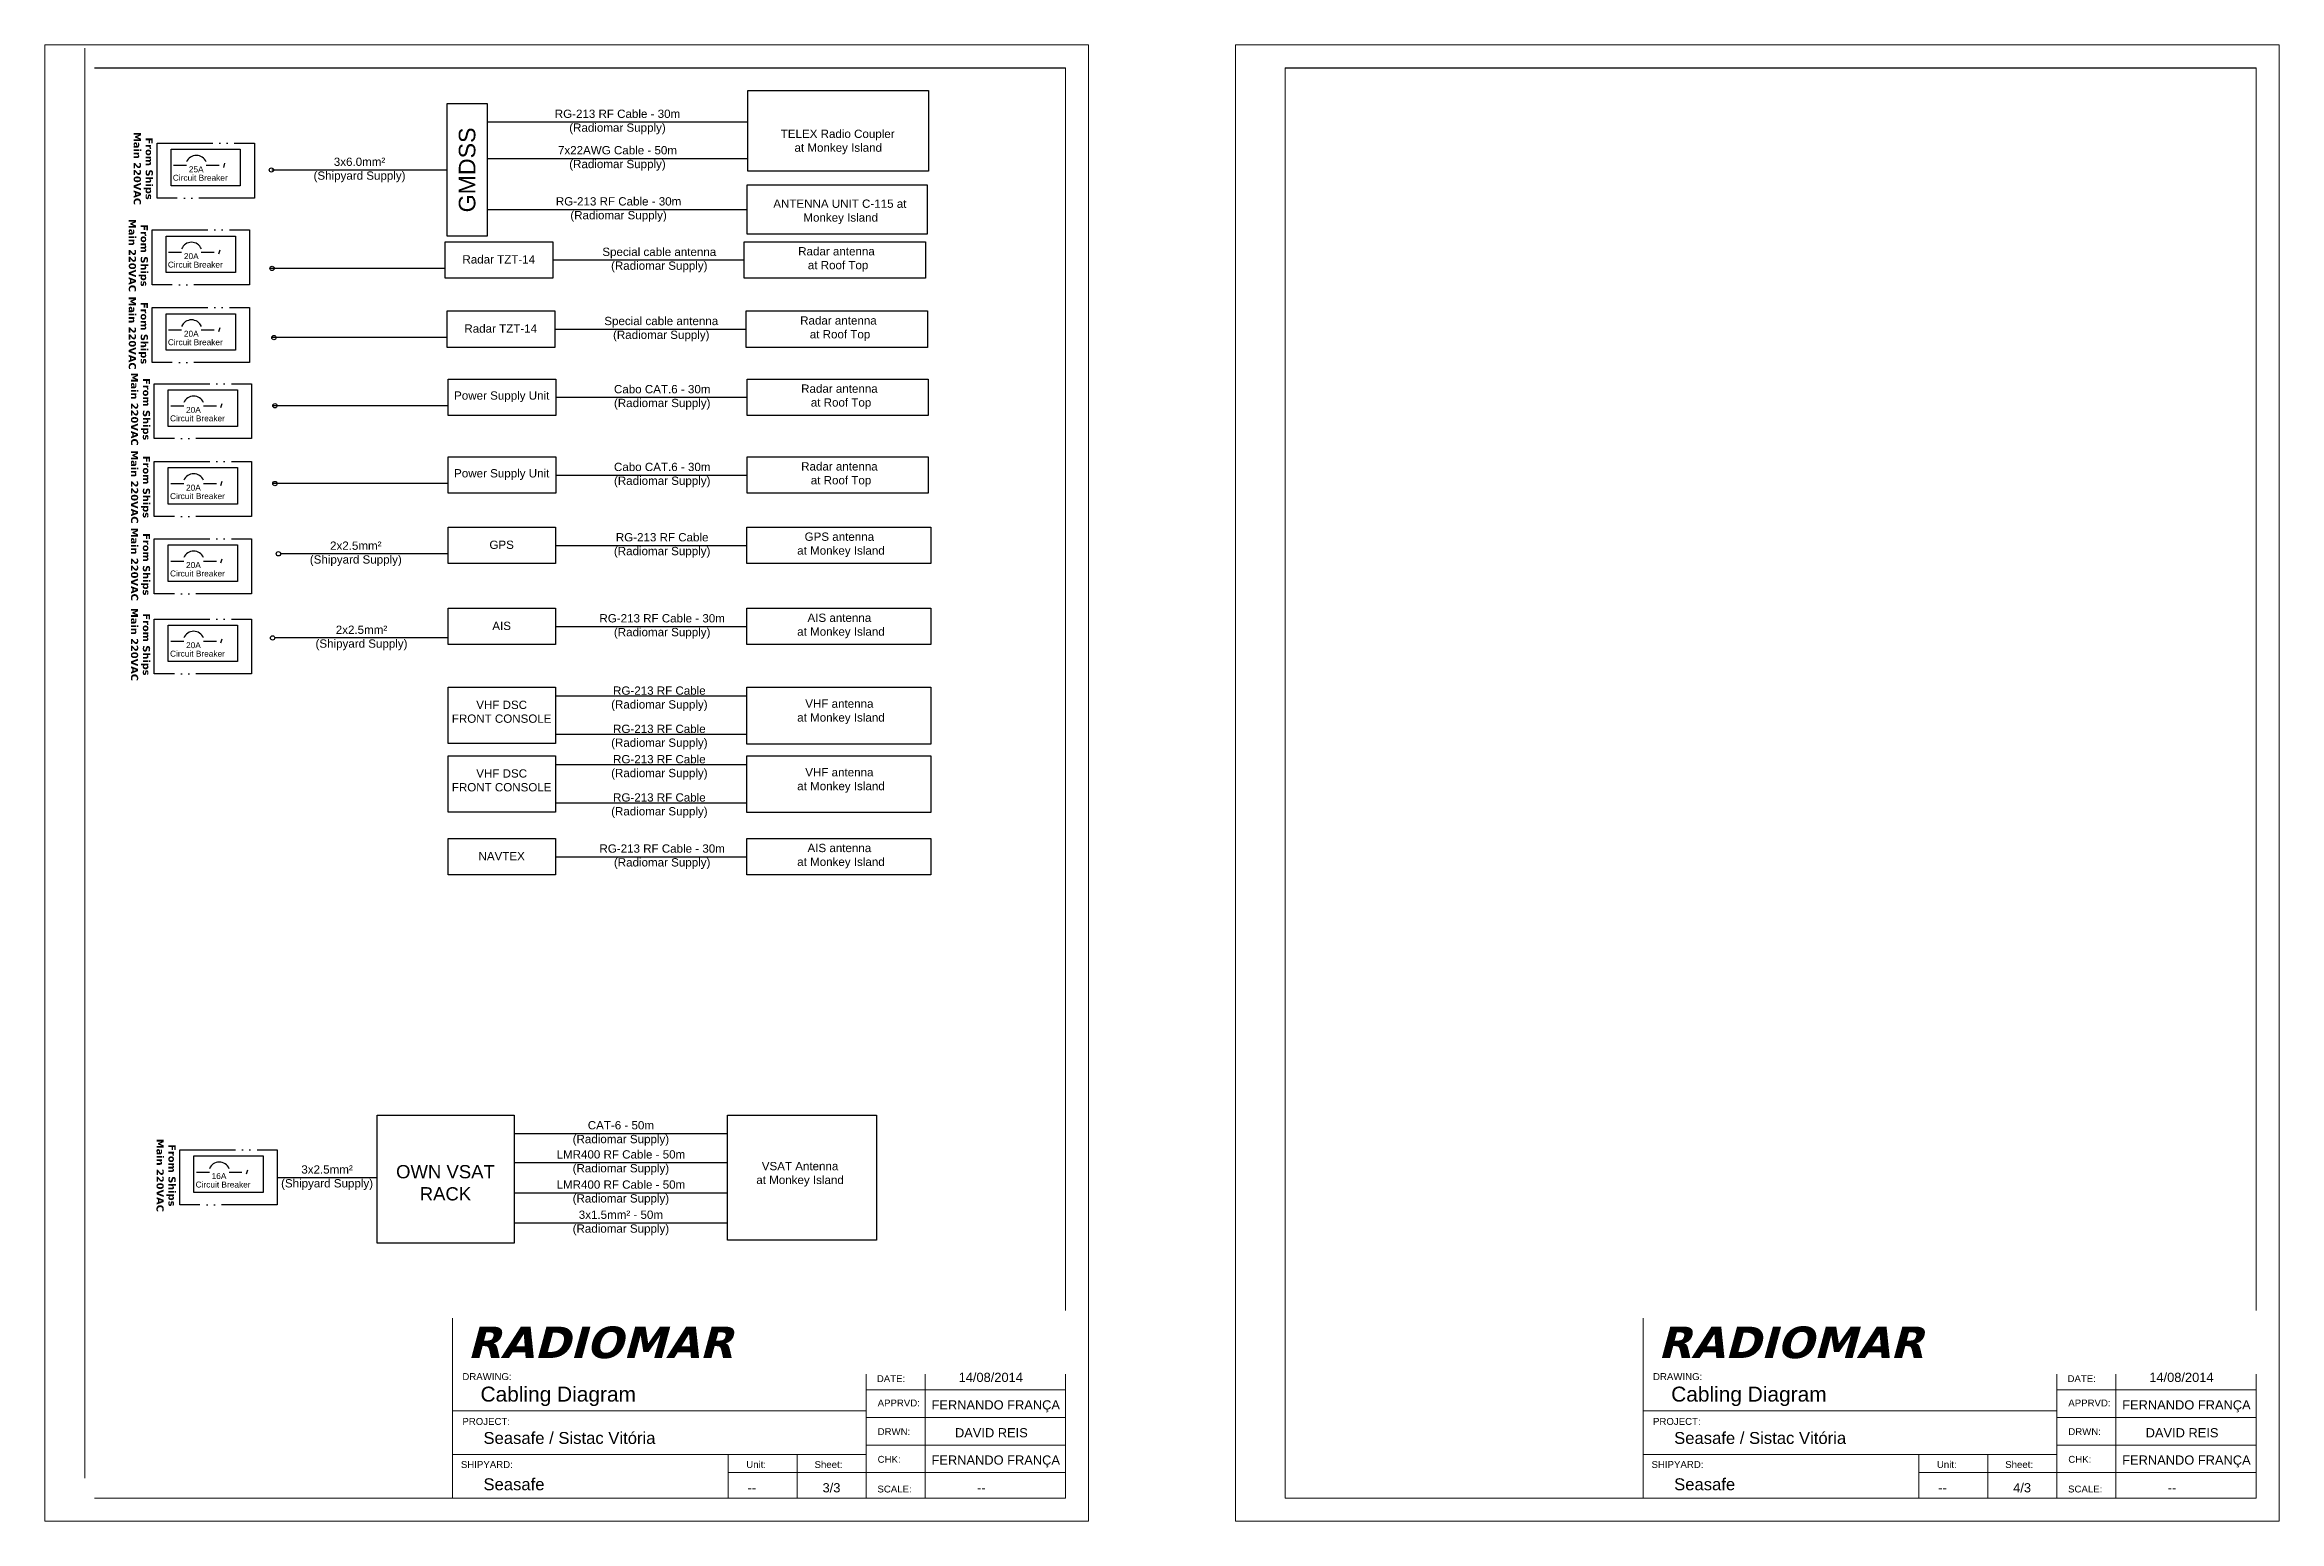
# Model space of a CAD drawing. Header units: millimetres. Extents: x -105 to 2387, y -84 to 559.
# Drawn here: x 1713 to 2387, y -6 to 439 of the extents above; entities that cross this region are included whole.
import ezdxf

# ---------------------------------------------------------------- set-up
doc = ezdxf.new("R2010")
doc.units = ezdxf.units.MM
doc.header["$LTSCALE"] = 0.7
doc.linetypes.add('ACAD_ISO05W100', pattern=[33, 24, -3, 0, -3, 0, -3])
for name, color, linetype in [('blocos', 4, 'Continuous'), ('CabosEstaleiro', 1, 'Continuous'), ('cabosRadiomar', 3, 'Continuous')]:
    doc.layers.add(name, color=color, linetype=linetype)
doc.styles.get("Standard").update_dxf_attribs({"font": 'arial.ttf'})

msp = doc.modelspace()

# ---------------------------------------------------------------- texts
at = {"lineweight": 9, "ltscale": 60}
for s, height, p in [('Cabling Diagram ', 4.5083, (1844.23, 29.68)), ('DATE:', 2.081, (1963.81, 35.57)), ('Cabling Diagram ', 4.5083, (2203.5, 29.68)), ('DATE:', 2.081, (2323.08, 35.57)), ('APPRVD:', 2.081, (1964.06, 28.22)), ('FERNANDO FRANÇA', 2.7744, (1980.32, 27.3)), ('APPRVD:', 2.081, (2323.33, 28.22)), ('FERNANDO FRANÇA', 2.7744, (2339.59, 27.3)), ('PROJECT:', 2.081, (1838.76, 22.65)), ('Seasafe / Sistac Vitória', 3.5943, (1845.12, 16.91)), ('DRWN:', 2.081, (1964.06, 19.58)), ('DAVID REIS', 2.774, (1987.4, 18.89)), ('PROJECT:', 2.081, (2198.02, 22.65)), ('Seasafe / Sistac Vitória', 3.5943, (2204.39, 16.91)), ('DRWN:', 2.081, (2323.33, 19.58)), ('DAVID REIS', 2.774, (2346.67, 18.89)), ('SHIPYARD:', 2.081, (1838.31, 9.66)), ('Unit:', 2.081, (1924.41, 9.66)), ('Sheet:', 2.081, (1945.02, 9.66)), ('CHK:', 2.081, (1964.06, 11.22)), ('FERNANDO FRANÇA', 2.7744, (1980.32, 10.66)), ('SHIPYARD:', 2.081, (2197.57, 9.66)), ('Unit:', 2.081, (2283.67, 9.66)), ('Sheet:', 2.081, (2304.29, 9.66)), ('CHK:', 2.081, (2323.33, 11.22)), ('FERNANDO FRANÇA', 2.7744, (2339.59, 10.66)), ('Seasafe', 3.594, (1845.12, 2.94)), ('--', 2.774, (1924.8, 2.29)), ('SCALE:', 2.081, (1964, 2.26)), ('--', 2.774, (1994.06, 2.29)), ('Seasafe', 3.594, (2204.39, 2.94)), ('--', 2.774, (2284.07, 2.29)), ('SCALE:', 2.081, (2323.26, 2.26)), ('--', 2.774, (2353.33, 2.29))]:
    msp.add_text(s, height=height, dxfattribs=at).set_placement(p)
at = {"color": 1, "lineweight": 9, "ltscale": 60}
for s, p in [('3/3', (1947.44, 2.29)), ('4/3', (2306.7, 2.29))]:
    msp.add_text(s, height=2.774, dxfattribs=at).set_placement(p)
at = {"char_height": 2.5, "attachment_point": 5}
for s, width, insert in [('RG-213 RF Cable - 30m\\P(Radiomar Supply)', 49.2005, (1885.56, 415.76)), ('7x22AWG Cable - 50m\\P(Radiomar Supply)', 49.2005, (1885.56, 404.77)), ('RG-213 RF Cable - 30m\\P(Radiomar Supply)', 49.2005, (1885.89, 389.34)), ('Special cable antenna\\P(Radiomar Supply)', 49.2005, (1898.17, 374.11)), ('Special cable antenna\\P(Radiomar Supply)', 49.2005, (1898.77, 353.25)), ('Cabo CAT.6 - 30m\\P(Radiomar Supply)', 49.2005, (1899.06, 332.68)), ('Cabo CAT.6 - 30m\\P(Radiomar Supply)', 49.2005, (1899.06, 309.22)), ('RG-213 RF Cable\\P(Radiomar Supply)', 49.2005, (1899.04, 288)), ('RG-213 RF Cable - 30m\\P(Radiomar Supply)', 49.2005, (1899.04, 263.55)), ('RG-213 RF Cable\\P(Radiomar Supply)', 49.2005, (1898.2, 241.73)), ('RG-213 RF Cable\\P(Radiomar Supply)', 49.2005, (1898.2, 230.19)), ('RG-213 RF Cable\\P(Radiomar Supply)', 49.2005, (1898.2, 221.03)), ('RG-213 RF Cable\\P(Radiomar Supply)', 49.2005, (1898.2, 209.49)), ('RG-213 RF Cable - 30m\\P(Radiomar Supply)', 49.2005, (1899.04, 194.08)), ('CAT-6 - 50m \\P(Radiomar Supply)', 36.6277, (1886.59, 110.6)), ('LMR400 RF Cable - 50m \\P(Radiomar Supply)', 50.4698, (1886.59, 101.8)), ('LMR400 RF Cable - 50m \\P(Radiomar Supply)', 50.4698, (1886.59, 92.7)), ('3x1.5mm² - 50m \\P(Radiomar Supply)', 36.6277, (1886.59, 83.6))]:
    msp.add_mtext_dynamic_manual_height_columns(s, width=width, gutter_width=12.5, heights=[0], dxfattribs=dict(at, insert=insert))
at = {"layer": 'blocos'}
for s, width, heights, insert, char_height, attachment_point in [('\\pi3.2416;TELEX Radio Coupler\\P\\pi7.3932;at Monkey Island', 40.8095, [0], (1931.58, 409.72), 2.5, 4), ('Radar antenna\\P at Roof Top', 40.8095, [0], (1951.64, 374.28), 2.5, 5), ('Radar TZT-14', 40.8095, [0], (1849.74, 374.28), 2.5, 5), ('Radar TZT-14', 40.8095, [0], (1850.33, 353.41), 2.5, 5), ('Radar antenna\\P at Roof Top', 40.8095, [0], (1952.23, 353.41), 2.5, 5), ('Power Supply Unit', 40.8095, [0], (1850.63, 332.84), 2.5, 5), ('Radar antenna\\P at Roof Top', 40.8095, [0], (1952.53, 332.84), 2.5, 5), ('Power Supply Unit', 40.8095, [0], (1850.63, 309.38), 2.5, 5), ('Radar antenna\\P at Roof Top', 40.8095, [0], (1952.53, 309.38), 2.5, 5), ('GPS antenna\\P at Monkey Island', 40.8095, [0], (1952.51, 288.17), 2.5, 5), ('GPS', 40.8095, [0], (1850.61, 288.17), 2.5, 5), ('AIS', 40.8095, [0], (1850.61, 263.71), 2.5, 5), ('AIS antenna\\P at Monkey Island', 40.8095, [0], (1952.51, 263.71), 2.5, 5), ('\\PVHF DSC\\PFRONT CONSOLE', 40.8095, [0], (1850.61, 239.88), 2.5, 5), ('\\PVHF antenna\\P at Monkey Island', 40.8095, [0], (1952.51, 239.88), 2.5, 5), ('\\PVHF DSC\\PFRONT CONSOLE', 40.8095, [0], (1850.61, 219.18), 2.5, 5), ('\\PVHF antenna\\P at Monkey Island', 40.8095, [0], (1952.51, 219.18), 2.5, 5), ('AIS antenna\\P at Monkey Island', 40.8095, [0], (1952.51, 194.25), 2.5, 5), ('NAVTEX', 40.8095, [0], (1850.61, 194.25), 2.5, 5), ('VSAT Antenna \\Pat Monkey Island', 36.6277, [0], (1940.65, 98.27), 2.5, 5), ('OWN VSAT RACK', 40.863, [32.9], (1833.65, 95.68), 4, 5)]:
    msp.add_mtext_dynamic_manual_height_columns(s, width=width, gutter_width=12.5, heights=heights, dxfattribs=dict(at, insert=insert, char_height=char_height, attachment_point=attachment_point))
at = {"layer": 'CabosEstaleiro'}
for s, height, p in [('Circuit Breaker', 1.7928, (1751.39, 398.02)), ('25A', 1.793, (1756.22, 400.58)), ('Circuit Breaker', 1.7928, (1749.9, 371.81)), ('20A', 1.793, (1754.73, 374.37)), ('20A', 1.793, (1754.73, 350.96)), ('Circuit Breaker', 1.7928, (1749.9, 348.4)), ('Circuit Breaker', 1.7928, (1750.55, 325.43)), ('20A', 1.793, (1755.38, 327.99)), ('Circuit Breaker', 1.7928, (1750.55, 301.97)), ('20A', 1.793, (1755.38, 304.53)), ('Circuit Breaker', 1.7928, (1750.55, 278.63)), ('20A', 1.793, (1755.38, 281.19)), ('Circuit Breaker', 1.7928, (1750.55, 254.44)), ('20A', 1.793, (1755.38, 257)), ('Circuit Breaker', 1.7928, (1758.27, 94.27)), ('16A', 1.793, (1763.1, 96.83))]:
    msp.add_text(s, height=height, dxfattribs=at).set_placement(p)
at = {"layer": 'CabosEstaleiro', "char_height": 2.1577, "width": 24.5437, "attachment_point": 5, "rotation": 270}
for insert in [(1742.46, 401.68), (1740.97, 375.47), (1740.97, 352.06), (1741.62, 329.09), (1741.62, 305.63), (1741.62, 282.29), (1741.62, 258.1), (1749.34, 97.93)]:
    msp.add_mtext('{\\fVerdana|b1|i0|c0|p34;From Ships Main 220VAC}', dxfattribs=dict(at, insert=insert))
at = {"layer": 'CabosEstaleiro', "color": 4, "insert": (1840.21, 401.28), "char_height": 5, "attachment_point": 5, "rotation": 90}
msp.add_mtext('GMDSS', dxfattribs=at)
at = {"layer": 'CabosEstaleiro', "char_height": 2.5, "attachment_point": 5}
for s, insert in [('3x6.0mm²\\P(Shipyard Supply)', (1807.73, 401.28)), ('2x2.5mm²\\P(Shipyard Supply)', (1806.6, 285.46)), ('2x2.5mm²\\P(Shipyard Supply)', (1808.32, 260.09)), ('3x2.5mm²\\P(Shipyard Supply)', (1797.93, 97.25))]:
    msp.add_mtext_dynamic_manual_height_columns(s, width=49.2005, gutter_width=12.5, heights=[0], dxfattribs=dict(at, insert=insert))
at = {"layer": 'cabosRadiomar', "insert": (1927.81, 392.35), "char_height": 2.5, "attachment_point": 1}
msp.add_mtext_dynamic_manual_height_columns('\\pi4.7706;{\\C4;ANTENNA UNIT C-115 at \\P\\pi13.84;Monkey Island}', width=49.6878, gutter_width=12.5, heights=[8.28], dxfattribs=at)

# ---------------------------------------------------------------- hatches: boundary and pattern name
at = {"layer": 'CabosEstaleiro'}
h = msp.add_hatch(dxfattribs=at)
h.set_pattern_fill('ANGLE', color=256)
h.set_pattern_definition([(0, (808.5835, 8.9525), (0, 6.985), [5.08, -1.905]), (90, (808.5835, 8.9525), (-6.985, 4e-16), [5.08, -1.905])])
h.paths.add_polyline_path([(1781.8, 401.26, 1), (1780.49, 401.26, 1)])
h = msp.add_hatch(dxfattribs=at)
h.set_pattern_fill('ANGLE', color=256)
h.set_pattern_definition([(0, (808.753, -20.743), (0, 6.985), [5.08, -1.905]), (90, (808.753, -20.743), (-6.985, 4e-16), [5.08, -1.905])])
h.paths.add_polyline_path([(1781.97, 371.57, 1), (1780.66, 371.57, 1)])
h = msp.add_hatch(dxfattribs=at)
h.set_pattern_fill('ANGLE', color=256)
h.set_pattern_definition([(0, (809.3496, -41.611), (0, 6.985), [5.08, -1.905]), (90, (809.3496, -41.611), (-6.985, 4e-16), [5.08, -1.905])])
h.paths.add_polyline_path([(1782.57, 350.7, 1), (1781.26, 350.7, 1)])
h = msp.add_hatch(dxfattribs=at)
h.set_pattern_fill('ANGLE', color=256)
h.set_pattern_definition([(0, (809.648, -62.181), (0, 6.985), [5.08, -1.905]), (90, (809.648, -62.181), (-6.985, 4e-16), [5.08, -1.905])])
h.paths.add_polyline_path([(1782.87, 330.13, 1), (1781.56, 330.13, 1)])
h = msp.add_hatch(dxfattribs=at)
h.set_pattern_fill('ANGLE', color=256)
h.set_pattern_definition([(0, (809.648, -85.638), (0, 6.985), [5.08, -1.905]), (90, (809.648, -85.638), (-6.985, 4e-16), [5.08, -1.905])])
h.paths.add_polyline_path([(1782.87, 306.67, 1), (1781.56, 306.67, 1)])
h = msp.add_hatch(dxfattribs=at)
h.set_pattern_fill('ANGLE', color=256)
h.set_pattern_definition([(0, (810.67, -120.8586), (0, 6.985), [5.08, -1.905]), (90, (810.67, -120.8586), (-6.985, 4e-16), [5.08, -1.905])])
h.paths.add_polyline_path([(1782.58, 285.46, 1), (1783.89, 285.46, 1)])
h = msp.add_hatch(dxfattribs=at)
h.set_pattern_fill('ANGLE', color=256)
h.set_pattern_definition([(0, (808.941, -146.221), (0, 6.985), [5.08, -1.905]), (90, (808.941, -146.221), (-6.985, 4e-16), [5.08, -1.905])])
h.paths.add_polyline_path([(1780.85, 260.09, 1), (1782.16, 260.09, 1)])

# ---------------------------------------------------------------- linework, layer by layer
at = {"linetype": 'Continuous', "lineweight": 9}
for p, q in [((1724.89, 6.54), (1724.89, 438.04)), ((2020.73, 432.06), (2020.73, 0.56)), ((2086.99, 0.56), (2086.99, 432.06)), ((2379.99, 432.06), (2379.99, 0.56)), ((2020.73, 0.56), (2020.73, 10.11)), ((2379.99, 0.56), (2379.99, 10.11)), ((2020.73, 0.56), (1727.73, 0.56)), ((1968.16, 0.56), (2020.73, 0.56)), ((2379.99, 0.56), (2086.99, 0.56)), ((2327.42, 0.56), (2379.99, 0.56))]:
    msp.add_line(p, q, dxfattribs=at)
for p, q in [((1727.73, 432.06), (2020.73, 432.06)), ((2086.99, 432.06), (2379.99, 432.06)), ((1846.28, 415.76), (1924.85, 415.76)), ((1846.28, 404.77), (1924.85, 404.77)), ((1846.28, 389.34), (1924.69, 389.34)), ((1866.01, 374.11), (1923.77, 374.11)), ((1866.61, 353.25), (1924.36, 353.25)), ((1866.91, 332.68), (1924.66, 332.68)), ((1866.91, 309.22), (1924.66, 309.22)), ((1866.88, 288), (1924.55, 288)), ((1866.88, 263.55), (1924.55, 263.55)), ((1866.88, 242.57), (1924.55, 242.57)), ((1866.88, 231.03), (1924.55, 231.03)), ((1866.88, 221.87), (1924.55, 221.87)), ((1866.88, 210.33), (1924.55, 210.33)), ((1866.88, 194.08), (1924.55, 194.08)), ((1854.43, 110.6), (1918.74, 110.6)), ((1854.43, 101.8), (1918.74, 101.8)), ((1854.43, 92.7), (1918.74, 92.7)), ((1854.43, 83.6), (1918.74, 83.6))]:
    msp.add_line(p, q)
at = {"lineweight": 9, "ltscale": 60}
for p, q in [((2020.73, 54.85), (1835.76, 54.85)), ((2379.99, 54.85), (2195.02, 54.85)), ((2020.73, 40.15), (1835.76, 40.15)), ((1960.6, 0.56), (1960.6, 40.15)), ((1978.41, 0.56), (1978.41, 40.15)), ((2379.99, 40.15), (2195.02, 40.15)), ((2319.87, 0.56), (2319.87, 40.15)), ((2337.67, 0.56), (2337.67, 40.15)), ((2020.73, 33.18), (1960.6, 33.18)), ((2379.99, 33.18), (2319.87, 33.18)), ((2020.73, 24.86), (1960.6, 24.86)), ((2379.99, 24.86), (2319.87, 24.86)), ((1939.8, 0.56), (1939.8, 13.73)), ((2020.73, 16.53), (1960.6, 16.53)), ((2299.06, 0.56), (2299.06, 13.73)), ((2379.99, 16.53), (2319.87, 16.53)), ((2020.73, 8.24), (1939.8, 8.24)), ((2379.99, 8.24), (2299.06, 8.24))]:
    msp.add_line(p, q, dxfattribs=at)
at = {"lineweight": 9}
for p, q in [((1835.76, 26.89), (1960.6, 26.89)), ((1835.76, 26.89), (1835.76, 13.73)), ((2195.02, 26.89), (2319.87, 26.89)), ((2195.02, 26.89), (2195.02, 13.73)), ((1835.76, 13.73), (1960.6, 13.73)), ((1835.76, 13.73), (1835.76, 0.56)), ((1918.99, 8.24), (1918.99, 13.73)), ((1918.99, 13.73), (1918.99, 0.56)), ((2195.02, 13.73), (2319.87, 13.73)), ((2195.02, 13.73), (2195.02, 0.56)), ((2278.25, 8.24), (2278.25, 13.73)), ((2278.25, 13.73), (2278.25, 0.56)), ((1939.8, 8.24), (1918.99, 8.24)), ((2299.06, 8.24), (2278.25, 8.24))]:
    msp.add_line(p, q, dxfattribs=at)
at = {"linetype": 'Continuous', "lineweight": 9}
for points in [[(1712.73, 439.06), (2027.73, 439.06), (2027.73, -6.44), (1712.73, -6.44)], [(2071.99, 439.06), (2386.99, 439.06), (2386.99, -6.44), (2071.99, -6.44)]]:
    msp.add_lwpolyline(points, close=True, dxfattribs=at)
at = {"layer": 'blocos'}
for points in [[(1924.85, 425.28), (1979.42, 425.28), (1979.42, 400.93), (1924.85, 400.93)], [(1834.15, 421.3), (1846.28, 421.3), (1846.28, 381.26), (1834.15, 381.26)], [(1833.61, 379.61), (1866.01, 379.61), (1866.01, 368.61), (1833.61, 368.61)], [(1923.77, 379.61), (1978.46, 379.61), (1978.46, 368.61), (1923.77, 368.61)], [(1834.2, 358.75), (1866.61, 358.75), (1866.61, 347.75), (1834.2, 347.75)], [(1924.36, 358.75), (1979.06, 358.75), (1979.06, 347.75), (1924.36, 347.75)], [(1834.5, 338.18), (1866.91, 338.18), (1866.91, 327.18), (1834.5, 327.18)], [(1924.66, 338.18), (1979.35, 338.18), (1979.35, 327.18), (1924.66, 327.18)], [(1834.5, 314.72), (1866.91, 314.72), (1866.91, 303.72), (1834.5, 303.72)], [(1924.66, 314.72), (1979.35, 314.72), (1979.35, 303.72), (1924.66, 303.72)], [(1834.48, 293.5), (1866.88, 293.5), (1866.88, 282.5), (1834.48, 282.5)], [(1924.55, 293.5), (1980.12, 293.5), (1980.12, 282.5), (1924.55, 282.5)], [(1834.48, 269.05), (1866.88, 269.05), (1866.88, 258.05), (1834.48, 258.05)], [(1924.55, 269.05), (1980.12, 269.05), (1980.12, 258.05), (1924.55, 258.05)], [(1834.48, 245.22), (1866.88, 245.22), (1866.88, 228.23), (1834.48, 228.23)], [(1924.55, 245.22), (1980.12, 245.22), (1980.12, 228.07), (1924.55, 228.07)], [(1834.48, 224.52), (1866.88, 224.52), (1866.88, 207.53), (1834.48, 207.53)], [(1924.55, 224.52), (1980.12, 224.52), (1980.12, 207.37), (1924.55, 207.37)], [(1834.48, 199.58), (1866.88, 199.58), (1866.88, 188.58), (1834.48, 188.58)], [(1924.55, 199.58), (1980.12, 199.58), (1980.12, 188.58), (1924.55, 188.58)], [(1813.02, 116.1), (1854.43, 116.1), (1854.43, 77.48), (1813.02, 77.48)], [(1918.74, 116.1), (1963.74, 116.1), (1963.74, 78.4), (1918.74, 78.4)]]:
    msp.add_lwpolyline(points, close=True, dxfattribs=at)
at = {"layer": 'blocos', "color": 4}
msp.add_lwpolyline([(1924.69, 396.74), (1978.98, 396.74), (1978.98, 381.94), (1924.69, 381.94)], close=True, dxfattribs=at)
at = {"layer": 'CabosEstaleiro'}
for p, q in [((1751.62, 402.69), (1755.53, 402.69)), ((1761.48, 402.69), (1765.37, 402.69)), ((1767.03, 403.28), (1766.65, 402.05)), ((1781.3, 401.28), (1834.15, 401.28)), ((1750.13, 376.47), (1754.04, 376.47)), ((1759.99, 376.47), (1763.88, 376.47)), ((1765.54, 377.07), (1765.16, 375.84)), ((1833.61, 371.57), (1780.66, 371.57)), ((1750.13, 353.06), (1754.04, 353.06)), ((1759.99, 353.06), (1763.88, 353.06)), ((1765.54, 353.65), (1765.16, 352.43)), ((1834.2, 350.7), (1781.26, 350.7)), ((1766.18, 330.68), (1765.81, 329.46)), ((1750.78, 330.09), (1754.69, 330.09)), ((1760.64, 330.09), (1764.53, 330.09)), ((1834.5, 330.13), (1781.56, 330.13)), ((1750.78, 306.63), (1754.69, 306.63)), ((1760.64, 306.63), (1764.53, 306.63)), ((1766.18, 307.23), (1765.81, 306)), ((1834.5, 306.67), (1781.56, 306.67)), ((1750.78, 283.29), (1754.69, 283.29)), ((1760.64, 283.29), (1764.53, 283.29)), ((1766.18, 283.89), (1765.81, 282.66)), ((1834.48, 285.46), (1783.89, 285.46)), ((1750.78, 259.1), (1754.69, 259.1)), ((1760.64, 259.1), (1764.53, 259.1)), ((1766.18, 259.7), (1765.81, 258.47)), ((1834.48, 260.09), (1782.16, 260.09)), ((1758.5, 98.94), (1762.41, 98.94)), ((1768.36, 98.94), (1772.25, 98.94)), ((1773.91, 99.53), (1773.53, 98.3)), ((1782.87, 97.25), (1813.02, 97.25))]:
    msp.add_line(p, q, dxfattribs=at)
at = {"layer": 'CabosEstaleiro', "linetype": 'ACAD_ISO05W100'}
for points in [[(1775.99, 409.37), (1775.99, 392.81), (1746.65, 392.81), (1746.65, 409.37)], [(1774.5, 383.16), (1774.5, 366.6), (1745.16, 366.6), (1745.16, 383.16)], [(1774.5, 359.75), (1774.5, 343.19), (1745.16, 343.19), (1745.16, 359.75)], [(1775.15, 336.78), (1775.15, 320.21), (1745.8, 320.21), (1745.8, 336.78)], [(1775.15, 313.32), (1775.15, 296.76), (1745.8, 296.76), (1745.8, 313.32)], [(1775.15, 289.98), (1775.15, 273.42), (1745.8, 273.42), (1745.8, 289.98)], [(1775.15, 265.79), (1775.15, 249.23), (1745.8, 249.23), (1745.8, 265.79)], [(1782.87, 105.62), (1782.87, 89.06), (1753.53, 89.06), (1753.53, 105.62)]]:
    msp.add_lwpolyline(points, close=True, dxfattribs=at)
at = {"layer": 'CabosEstaleiro'}
for points in [[(1771.75, 407.53), (1771.75, 396.52), (1750.87, 396.52), (1750.87, 407.53)], [(1770.26, 381.32), (1770.26, 370.31), (1749.38, 370.31), (1749.38, 381.32)], [(1770.26, 357.91), (1770.26, 346.89), (1749.38, 346.89), (1749.38, 357.91)], [(1770.91, 334.93), (1770.91, 323.92), (1750.03, 323.92), (1750.03, 334.93)], [(1770.91, 311.48), (1770.91, 300.47), (1750.03, 300.47), (1750.03, 311.48)], [(1770.91, 288.14), (1770.91, 277.12), (1750.03, 277.12), (1750.03, 288.14)], [(1770.91, 263.95), (1770.91, 252.94), (1750.03, 252.94), (1750.03, 263.95)], [(1778.63, 103.78), (1778.63, 92.77), (1757.75, 92.77), (1757.75, 103.78)]]:
    msp.add_lwpolyline(points, close=True, dxfattribs=at)
for centre in [(1781.15, 401.26), (1781.32, 371.57), (1781.91, 350.7), (1782.21, 330.13), (1782.21, 306.67), (1783.23, 285.46), (1781.51, 260.09)]:
    msp.add_circle(centre, 0.653, dxfattribs=at)
for centre in [(1758.51, 402.42), (1757.02, 376.21), (1757.02, 352.8), (1757.66, 329.83), (1757.66, 306.37), (1757.66, 283.03), (1757.66, 258.84), (1765.39, 98.67)]:
    msp.add_arc(centre, 3.24, 23.35741, 156.64259, dxfattribs=at)

msp.set_redraw_order([(e.dxf.handle, doc.entitydb.next_handle()) for e in msp.query("TEXT MTEXT ATTDEF DIMENSION ARC_DIMENSION")])  # texts and dimensions are drawn at this point

# ---------------------------------------------------------------- next in the draw order: texts
at = {"lineweight": 9, "char_height": 9.5143, "width": 184.9707, "attachment_point": 4, "bg_fill": 2}
for insert in [(1835.69, 47.47), (2194.95, 47.47)]:
    msp.add_mtext('{\\fVerdana|b1|i1|c0|p34; RADIOMAR}', dxfattribs=dict(at, insert=insert))

# ---------------------------------------------------------------- next in the draw order: linework, layer by layer
at = {"lineweight": 9, "ltscale": 60}
for p, q in [((1835.76, 0.56), (1835.76, 54.85)), ((2195.02, 0.56), (2195.02, 54.85))]:
    msp.add_line(p, q, dxfattribs=at)

# ---------------------------------------------------------------- next in the draw order: texts
for s, height, p in [('DRAWING:', 2.081, (1838.76, 36.19)), ('14/08/2014', 2.774, (1988.49, 35.61)), ('DRAWING:', 2.081, (2198.02, 36.19)), ('14/08/2014', 2.774, (2347.76, 35.61))]:
    msp.add_text(s, height=height, dxfattribs=at).set_placement(p)

doc.saveas('drawing.dxf')
